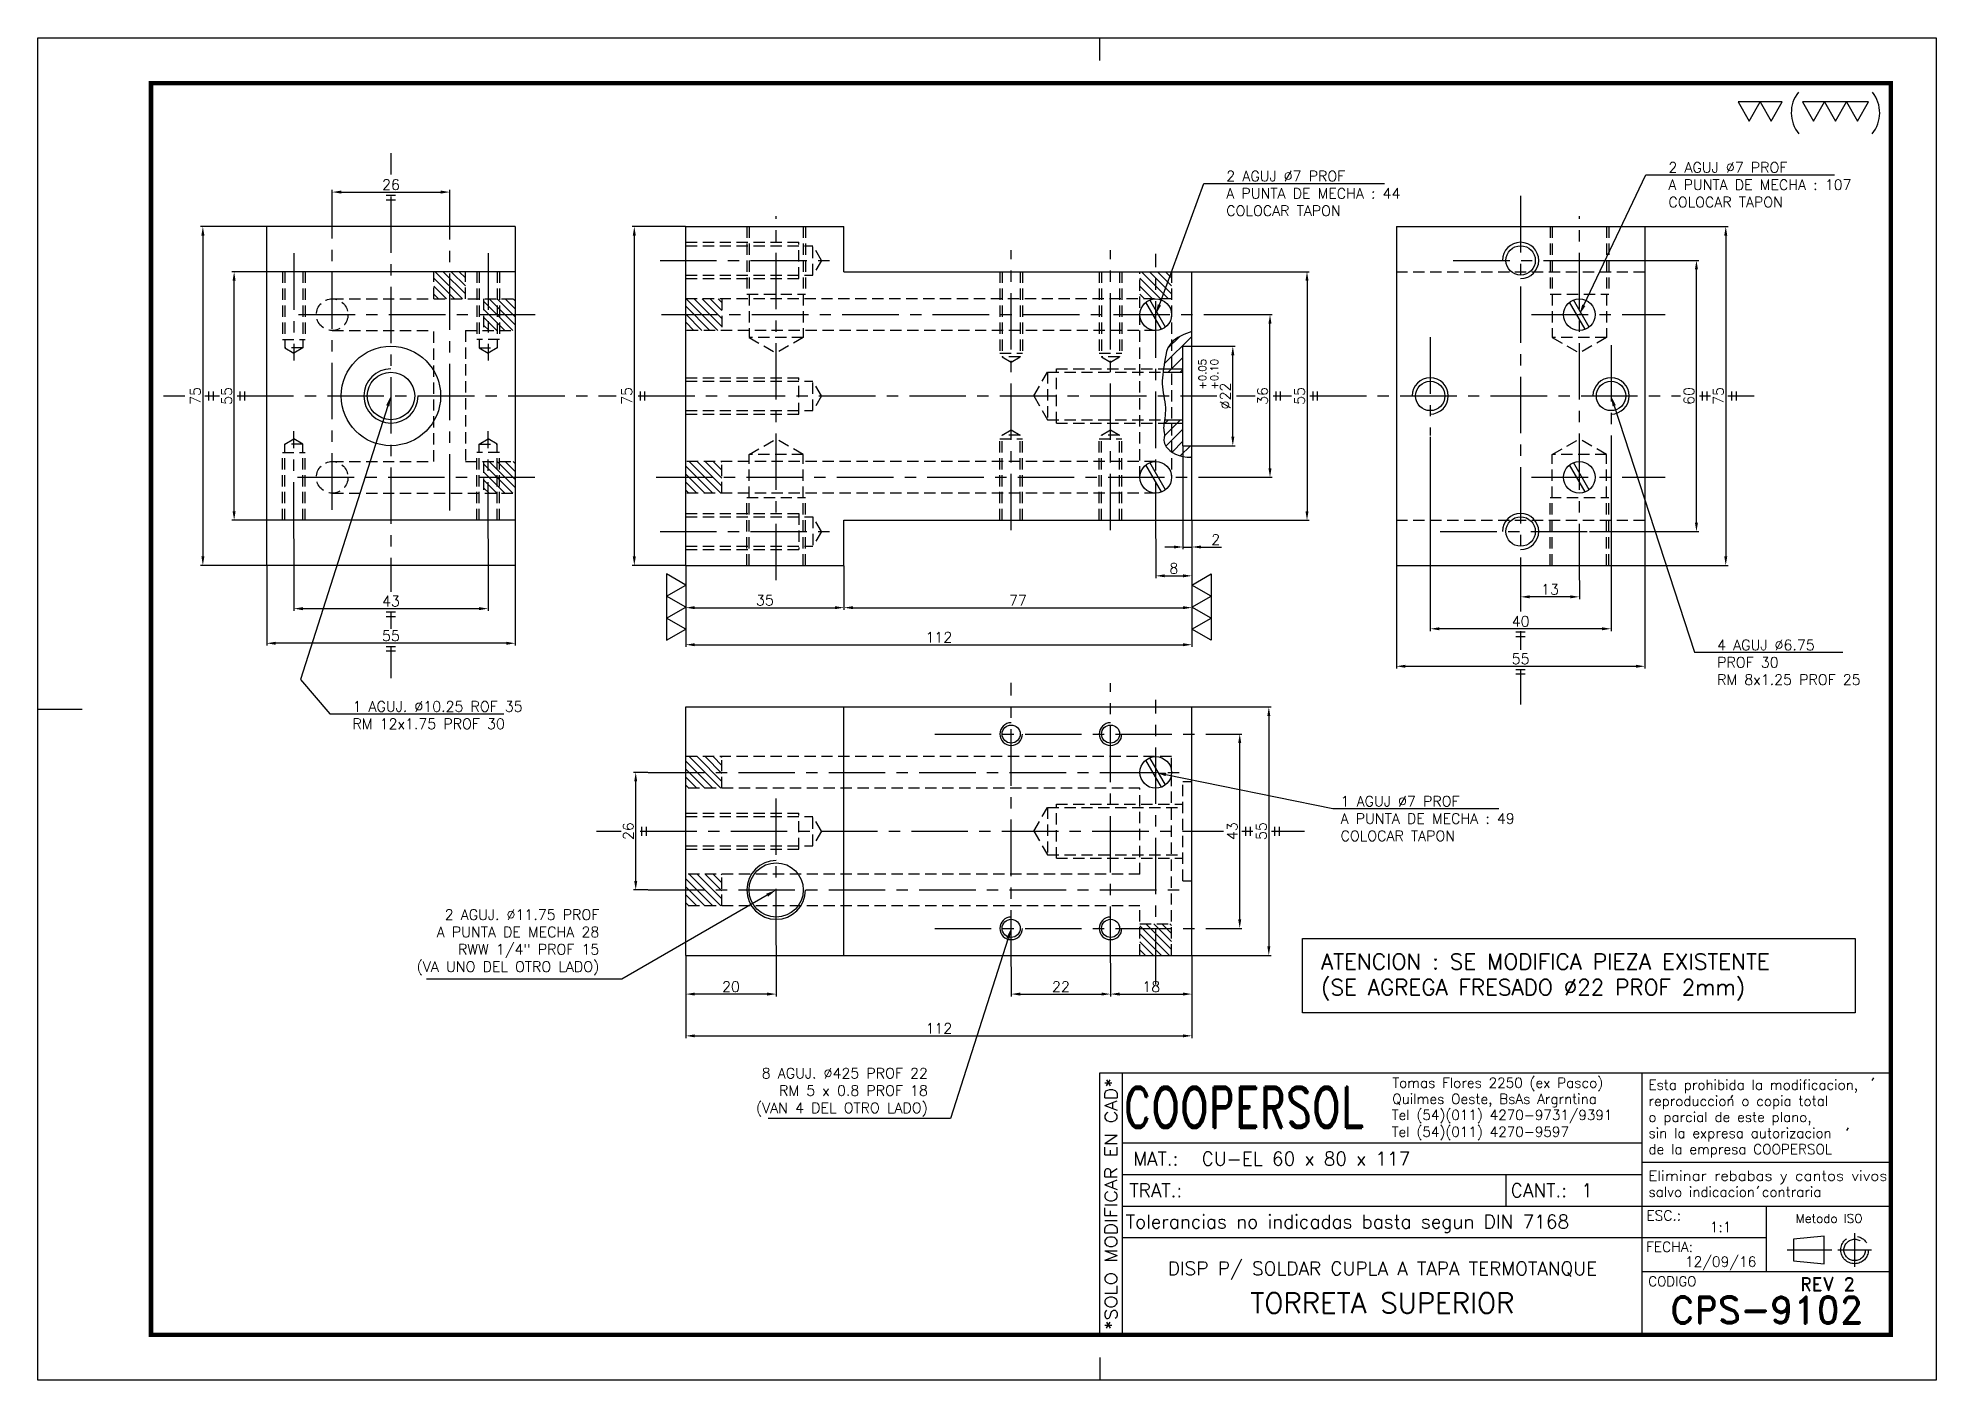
# Model space of a CAD drawing. Extents: x 0 to 3990, y 0 to 1744.
# Drawn here: x 1890 to 2310, y 0 to 297 of the extents above; entities that cross this region are included whole.
import ezdxf
from ezdxf import colors
from ezdxf.entities.mleader import LeaderData, LeaderLine
from ezdxf.enums import TextEntityAlignment as Align
from ezdxf.math import Vec2, Vec3

# ---------------------------------------------------------------- set-up
doc = ezdxf.new("R2010")
doc.units = 0
doc.header["$LTSCALE"] = 10
doc.header["$MEASUREMENT"] = 0
doc.linetypes.add('CENTER', pattern=[2, 1.25, -0.25, 0.25, -0.25])
doc.linetypes.add('HIDDEN', pattern=[0.375, 0.25, -0.125])
doc.layers.get('0').update_dxf_attribs({"linetype": 'CONTINUOUS'})
doc.layers.get('DEFPOINTS').update_dxf_attribs({"linetype": 'CONTINUOUS'})
for name, color, linetype in [('0-CO', 3, 'CONTINUOUS'), ('1', 1, 'CENTER'), ('CL', 1, 'CENTER'), ('CO', 3, 'CONTINUOUS'), ('FI', 1, 'CONTINUOUS'), ('OC', 1, 'HIDDEN'), ('RY', 5, 'CONTINUOUS')]:
    doc.layers.add(name, color=color, linetype=linetype)
doc.styles.add('ROMAND', font='ROMAND')
doc.styles.add('ROMANS', font='ROMANS.SHX')
doc.dimstyles.new('1', dxfattribs={"dimtxt": 2.3, "dimasz": 2, "dimexe": 0.5, "dimexo": 0.0625, "dimgap": 0.5, "dimtad": 1, "dimdec": 4, "dimdsep": 46, "dimtxsty": 'ROMANS', "dimcen": -2, "dimclrt": 7, "dimadec": 0, "dimazin": 0, "dimtfac": 0.869565, "dimtdec": 4, "dimtmove": 0, "dimatfit": 3, "dimfxl": 1, "dimtolj": 1, "dimarcsym": 0})
pattern_1 = [(135, (14692.9719, 19673.561), (-0.883883476, -0.883883476), [])]
pattern_2 = [(135, (14728.3011, 19673.561), (-0.883883476, -0.883883476), [])]

msp = doc.modelspace()

# ---------------------------------------------------------------- texts
at = {"style": 'ROMAND'}
msp.add_text('REV 2', height=2.975, dxfattribs=at).set_placement((2279.93184, 19.73351))
at = {"layer": 'CO', "style": 'ROMANS'}
for s, p in [('ATENCION : SE MODIFICA PIEZA EXISTENTE', (2173.90723, 90.85319)), ('(SE AGREGA FRESADO %%C22 PROF 2mm)', (2173.90723, 85.18652))]:
    msp.add_text(s, height=3.5, dxfattribs=at).set_placement(p)

# ---------------------------------------------------------------- blocks, each defined once
blk = doc.blocks.new('A3G')
for p, q in [((235, 292), (235, 297)), ((0, 148.5), (9.75, 148.5)), ((235, 5), (235, 0))]:
    blk.add_line(p, q)
blk.add_lwpolyline([(0, 297), (420, 297), (420, 0), (0, 0)], close=True)
at = {"const_width": 1}
blk.add_lwpolyline([(25, 287), (410, 287), (410, 10), (25, 10)], close=True, dxfattribs=at)
blk = doc.blocks.new('*D332')
at = {"layer": 'CO', "color": 0, "lineweight": -2}
for p, q in [((2149.93, 142.96), (2156.42, 142.96)), ((2155.92, 101.96), (2155.92, 140.96)), ((2149.17, 99.96), (2156.42, 99.96))]:
    blk.add_line(p, q, dxfattribs=at)
at = {"layer": 'CO', "color": 0}
for points in [[(2155.59, 140.96), (2156.26, 140.96), (2155.92, 142.96)], [(2155.59, 101.96), (2156.26, 101.96), (2155.92, 99.96)]]:
    blk.add_solid(points, dxfattribs=at)
at = {"layer": 'DEFPOINTS', "color": 0}
for p in [(2149.87, 142.96), (2155.92, 142.96), (2149.11, 99.96)]:
    blk.add_point(p, dxfattribs=at)
at = {"layer": 'CO', "color": 7, "insert": (2154.27, 121.46), "char_height": 2.3, "attachment_point": 5, "rotation": 90, "style": 'ROMANS'}
blk.add_mtext('\\A1;43', dxfattribs=at)
blk = doc.blocks.new('*D333')
at = {"layer": 'CO', "color": 0, "lineweight": -2}
for p, q in [((2145.41, 148.96), (2162.86, 148.96)), ((2162.36, 146.96), (2162.36, 95.96)), ((2145.41, 93.96), (2162.86, 93.96))]:
    blk.add_line(p, q, dxfattribs=at)
at = {"layer": 'CO', "color": 0}
for points in [[(2162.03, 146.96), (2162.69, 146.96), (2162.36, 148.96)], [(2162.03, 95.96), (2162.69, 95.96), (2162.36, 93.96)]]:
    blk.add_solid(points, dxfattribs=at)
at = {"layer": 'DEFPOINTS', "color": 0}
for p in [(2145.35, 148.96), (2145.35, 93.96), (2162.36, 93.96)]:
    blk.add_point(p, dxfattribs=at)
at = {"layer": 'CO', "color": 7, "insert": (2160.71, 121.46), "char_height": 2.3, "attachment_point": 5, "rotation": 90, "style": 'ROMANS'}
blk.add_mtext('\\A1;55', dxfattribs=at)
blk = doc.blocks.new('*D334')
at = {"layer": 'CO', "color": 0, "lineweight": -2}
for p, q in [((2024.93, 134.46), (2021.77, 134.46)), ((2022.27, 110.46), (2022.27, 132.46)), ((2024.93, 108.46), (2021.77, 108.46))]:
    blk.add_line(p, q, dxfattribs=at)
at = {"layer": 'CO', "color": 0}
for points in [[(2021.93, 132.46), (2022.6, 132.46), (2022.27, 134.46)], [(2021.93, 110.46), (2022.6, 110.46), (2022.27, 108.46)]]:
    blk.add_solid(points, dxfattribs=at)
at = {"layer": 'DEFPOINTS', "color": 0}
for p in [(2022.27, 134.46), (2024.99, 134.46), (2024.99, 108.46)]:
    blk.add_point(p, dxfattribs=at)
at = {"layer": 'CO', "color": 7, "insert": (2020.62, 121.46), "char_height": 2.3, "attachment_point": 5, "rotation": 90, "style": 'ROMANS'}
blk.add_mtext('\\A1;26', dxfattribs=at)
blk = doc.blocks.new('*D335')
at = {"layer": 'CO', "color": 0, "lineweight": -2}
for p, q in [((2033.35, 180.21), (2033.35, 170.42)), ((2068.35, 180.21), (2068.35, 170.42)), ((2035.35, 170.92), (2066.35, 170.92))]:
    blk.add_line(p, q, dxfattribs=at)
at = {"layer": 'CO', "color": 0}
for points in [[(2035.35, 171.26), (2035.35, 170.59), (2033.35, 170.92)], [(2066.35, 171.26), (2066.35, 170.59), (2068.35, 170.92)]]:
    blk.add_solid(points, dxfattribs=at)
at = {"layer": 'DEFPOINTS', "color": 0}
for p in [(2033.35, 180.27), (2068.35, 180.27), (2068.35, 170.92)]:
    blk.add_point(p, dxfattribs=at)
at = {"layer": 'CO', "color": 7, "insert": (2050.85, 172.57), "char_height": 2.3, "attachment_point": 5, "style": 'ROMANS'}
blk.add_mtext('\\A1;35', dxfattribs=at)
blk = doc.blocks.new('*D336')
at = {"layer": 'CO', "color": 0, "lineweight": -2}
for p, q in [((2145.35, 190.21), (2145.35, 170.42)), ((2068.35, 180.21), (2068.35, 170.42)), ((2070.35, 170.92), (2143.35, 170.92))]:
    blk.add_line(p, q, dxfattribs=at)
at = {"layer": 'CO', "color": 0}
for points in [[(2070.35, 171.26), (2070.35, 170.59), (2068.35, 170.92)], [(2143.35, 171.26), (2143.35, 170.59), (2145.35, 170.92)]]:
    blk.add_solid(points, dxfattribs=at)
at = {"layer": 'DEFPOINTS', "color": 0}
for p in [(2145.35, 190.27), (2068.35, 180.27), (2145.35, 170.92)]:
    blk.add_point(p, dxfattribs=at)
at = {"layer": 'CO', "color": 7, "insert": (2106.85, 172.57), "char_height": 2.3, "attachment_point": 5, "style": 'ROMANS'}
blk.add_mtext('\\A1;77', dxfattribs=at)
blk = doc.blocks.new('*D337')
at = {"layer": 'CO', "color": 0, "lineweight": -2}
for p, q in [((2145.35, 190.21), (2145.35, 162.23)), ((2033.35, 180.21), (2033.35, 162.23)), ((2035.35, 162.73), (2143.35, 162.73))]:
    blk.add_line(p, q, dxfattribs=at)
at = {"layer": 'CO', "color": 0}
for points in [[(2035.35, 163.06), (2035.35, 162.39), (2033.35, 162.73)], [(2143.35, 163.06), (2143.35, 162.39), (2145.35, 162.73)]]:
    blk.add_solid(points, dxfattribs=at)
at = {"layer": 'DEFPOINTS', "color": 0}
for p in [(2145.35, 190.27), (2033.35, 180.27), (2145.35, 162.73)]:
    blk.add_point(p, dxfattribs=at)
at = {"layer": 'CO', "color": 7, "insert": (2089.35, 164.38), "char_height": 2.3, "attachment_point": 5, "style": 'ROMANS'}
blk.add_mtext('\\A1;112', dxfattribs=at)
blk = doc.blocks.new('*D338')
at = {"layer": 'CO', "color": 0, "lineweight": -2}
for p, q in [((2229.37, 247.77), (2257.48, 247.77)), ((2256.98, 189.77), (2256.98, 245.77)), ((2233.31, 187.77), (2257.48, 187.77))]:
    blk.add_line(p, q, dxfattribs=at)
at = {"layer": 'CO', "color": 0}
for points in [[(2256.65, 245.77), (2257.32, 245.77), (2256.98, 247.77)], [(2256.65, 189.77), (2257.32, 189.77), (2256.98, 187.77)]]:
    blk.add_solid(points, dxfattribs=at)
at = {"layer": 'DEFPOINTS', "color": 0}
for p in [(2229.31, 247.77), (2256.98, 247.77), (2233.24, 187.77)]:
    blk.add_point(p, dxfattribs=at)
at = {"layer": 'CO', "color": 7, "insert": (2255.33, 217.77), "char_height": 2.3, "attachment_point": 5, "rotation": 90, "style": 'ROMANS'}
blk.add_mtext('\\A1;60', dxfattribs=at)
blk = doc.blocks.new('*D339')
at = {"layer": 'CO', "color": 0, "lineweight": -2}
for p, q in [((2245.64, 255.27), (2263.97, 255.27)), ((2263.47, 253.27), (2263.47, 182.27)), ((2245.64, 180.27), (2263.97, 180.27))]:
    blk.add_line(p, q, dxfattribs=at)
at = {"layer": 'CO', "color": 0}
for points in [[(2263.14, 253.27), (2263.8, 253.27), (2263.47, 255.27)], [(2263.14, 182.27), (2263.8, 182.27), (2263.47, 180.27)]]:
    blk.add_solid(points, dxfattribs=at)
at = {"layer": 'DEFPOINTS', "color": 0}
for p in [(2245.58, 255.27), (2245.58, 180.27), (2263.47, 180.27)]:
    blk.add_point(p, dxfattribs=at)
at = {"layer": 'CO', "color": 7, "insert": (2261.82, 217.77), "char_height": 2.3, "attachment_point": 5, "rotation": 90, "style": 'ROMANS'}
blk.add_mtext('\\A1;75', dxfattribs=at)
blk = doc.blocks.new('*D340')
at = {"layer": 'CO', "color": 0, "lineweight": -2}
for p, q in [((2198.08, 208.76), (2198.08, 165.75)), ((2238.08, 208.76), (2238.08, 165.75)), ((2236.08, 166.25), (2200.08, 166.25))]:
    blk.add_line(p, q, dxfattribs=at)
at = {"layer": 'CO', "color": 0}
for points in [[(2200.08, 166.58), (2200.08, 165.92), (2198.08, 166.25)], [(2236.08, 166.58), (2236.08, 165.92), (2238.08, 166.25)]]:
    blk.add_solid(points, dxfattribs=at)
at = {"layer": 'DEFPOINTS', "color": 0}
for p in [(2198.08, 208.82), (2238.08, 208.82), (2198.08, 166.25)]:
    blk.add_point(p, dxfattribs=at)
at = {"layer": 'CO', "color": 7, "insert": (2218.08, 167.9), "char_height": 2.3, "attachment_point": 5, "style": 'ROMANS'}
blk.add_mtext('\\A1;40', dxfattribs=at)
blk = doc.blocks.new('*D341')
at = {"layer": 'CO', "color": 0, "lineweight": -2}
for p, q in [((2190.58, 180.21), (2190.58, 157.45)), ((2245.58, 180.21), (2245.58, 157.45)), ((2192.58, 157.95), (2243.58, 157.95))]:
    blk.add_line(p, q, dxfattribs=at)
at = {"layer": 'CO', "color": 0}
for points in [[(2192.58, 158.29), (2192.58, 157.62), (2190.58, 157.95)], [(2243.58, 158.29), (2243.58, 157.62), (2245.58, 157.95)]]:
    blk.add_solid(points, dxfattribs=at)
at = {"layer": 'DEFPOINTS', "color": 0}
for p in [(2190.58, 180.27), (2245.58, 180.27), (2245.58, 157.95)]:
    blk.add_point(p, dxfattribs=at)
at = {"layer": 'CO', "color": 7, "insert": (2218.08, 159.6), "char_height": 2.3, "attachment_point": 5, "style": 'ROMANS'}
blk.add_mtext('\\A1;55', dxfattribs=at)
blk = doc.blocks.new('*D342')
at = {"layer": 'CO', "color": 0, "lineweight": -2}
for p, q in [((2231.08, 176.92), (2231.08, 172.82)), ((2218.08, 175.38), (2218.08, 172.82)), ((2229.08, 173.32), (2220.08, 173.32))]:
    blk.add_line(p, q, dxfattribs=at)
at = {"layer": 'CO', "color": 0}
for points in [[(2220.08, 173.66), (2220.08, 172.99), (2218.08, 173.32)], [(2229.08, 173.66), (2229.08, 172.99), (2231.08, 173.32)]]:
    blk.add_solid(points, dxfattribs=at)
at = {"layer": 'DEFPOINTS', "color": 0}
for p in [(2231.08, 176.98), (2218.08, 175.45), (2218.08, 173.32)]:
    blk.add_point(p, dxfattribs=at)
at = {"layer": 'CO', "color": 7, "insert": (2224.58, 174.97), "char_height": 2.3, "attachment_point": 5, "style": 'ROMANS'}
blk.add_mtext('\\A1;13', dxfattribs=at)
blk = doc.blocks.new('*D343')
at = {"layer": 'CO', "color": 0, "lineweight": -2}
for p, q in [((2033.35, 93.89), (2033.35, 84.91)), ((2053.35, 96.16), (2053.35, 84.91)), ((2051.35, 85.41), (2035.35, 85.41))]:
    blk.add_line(p, q, dxfattribs=at)
at = {"layer": 'CO', "color": 0}
for points in [[(2035.35, 85.75), (2035.35, 85.08), (2033.35, 85.41)], [(2051.35, 85.75), (2051.35, 85.08), (2053.35, 85.41)]]:
    blk.add_solid(points, dxfattribs=at)
at = {"layer": 'DEFPOINTS', "color": 0}
for p in [(2033.35, 93.96), (2053.35, 96.22), (2033.35, 85.41)]:
    blk.add_point(p, dxfattribs=at)
at = {"layer": 'CO', "color": 7, "insert": (2043.35, 87.06), "char_height": 2.3, "attachment_point": 5, "style": 'ROMANS'}
blk.add_mtext('\\A1;20', dxfattribs=at)
blk = doc.blocks.new('*D344')
at = {"layer": 'CO', "color": 0, "lineweight": -2}
for p, q in [((2105.35, 91.45), (2105.35, 84.91)), ((2127.35, 92.26), (2127.35, 84.91)), ((2107.35, 85.41), (2125.35, 85.41))]:
    blk.add_line(p, q, dxfattribs=at)
at = {"layer": 'CO', "color": 0}
for points in [[(2107.35, 85.75), (2107.35, 85.08), (2105.35, 85.41)], [(2125.35, 85.75), (2125.35, 85.08), (2127.35, 85.41)]]:
    blk.add_solid(points, dxfattribs=at)
at = {"layer": 'DEFPOINTS', "color": 0}
for p in [(2105.35, 91.51), (2127.35, 92.32), (2127.35, 85.41)]:
    blk.add_point(p, dxfattribs=at)
at = {"layer": 'CO', "color": 7, "insert": (2116.35, 87.06), "char_height": 2.3, "attachment_point": 5, "style": 'ROMANS'}
blk.add_mtext('\\A1;22', dxfattribs=at)
blk = doc.blocks.new('*D345')
at = {"layer": 'CO', "color": 0, "lineweight": -2}
for p, q in [((2145.35, 93.89), (2145.35, 84.91)), ((2127.35, 92.2), (2127.35, 84.91)), ((2129.35, 85.41), (2143.35, 85.41))]:
    blk.add_line(p, q, dxfattribs=at)
at = {"layer": 'CO', "color": 0}
for points in [[(2129.35, 85.75), (2129.35, 85.08), (2127.35, 85.41)], [(2143.35, 85.75), (2143.35, 85.08), (2145.35, 85.41)]]:
    blk.add_solid(points, dxfattribs=at)
at = {"layer": 'DEFPOINTS', "color": 0}
for p in [(2145.35, 93.96), (2127.35, 92.26), (2145.35, 85.41)]:
    blk.add_point(p, dxfattribs=at)
at = {"layer": 'CO', "color": 7, "insert": (2136.35, 87.06), "char_height": 2.3, "attachment_point": 5, "style": 'ROMANS'}
blk.add_mtext('\\A1;18', dxfattribs=at)
blk = doc.blocks.new('*D346')
at = {"layer": 'CO', "color": 0, "lineweight": -2}
for p, q in [((2145.35, 190.15), (2145.35, 177.47)), ((2137.35, 186.18), (2137.35, 177.47)), ((2139.35, 177.97), (2143.35, 177.97))]:
    blk.add_line(p, q, dxfattribs=at)
at = {"layer": 'CO', "color": 0}
for points in [[(2139.35, 178.31), (2139.35, 177.64), (2137.35, 177.97)], [(2143.35, 178.31), (2143.35, 177.64), (2145.35, 177.97)]]:
    blk.add_solid(points, dxfattribs=at)
at = {"layer": 'DEFPOINTS', "color": 0}
for p in [(2145.35, 190.21), (2137.35, 186.25), (2145.35, 177.97)]:
    blk.add_point(p, dxfattribs=at)
at = {"layer": 'CO', "color": 7, "insert": (2141.35, 179.62), "char_height": 2.3, "attachment_point": 5, "style": 'ROMANS'}
blk.add_mtext('\\A1;8', dxfattribs=at)
blk = doc.blocks.new('*D347')
at = {"layer": 'CO', "color": 0, "lineweight": -2}
for p, q in [((2149.73, 235.77), (2163.12, 235.77)), ((2162.62, 201.77), (2162.62, 233.77)), ((2149.73, 199.77), (2163.12, 199.77))]:
    blk.add_line(p, q, dxfattribs=at)
at = {"layer": 'CO', "color": 0}
for points in [[(2162.28, 233.77), (2162.95, 233.77), (2162.62, 235.77)], [(2162.28, 201.77), (2162.95, 201.77), (2162.62, 199.77)]]:
    blk.add_solid(points, dxfattribs=at)
at = {"layer": 'DEFPOINTS', "color": 0}
for p in [(2149.66, 235.77), (2162.62, 235.77), (2149.66, 199.77)]:
    blk.add_point(p, dxfattribs=at)
at = {"layer": 'CO', "color": 7, "insert": (2160.97, 217.77), "char_height": 2.3, "attachment_point": 5, "rotation": 90, "style": 'ROMANS'}
blk.add_mtext('\\A1;36', dxfattribs=at)
blk = doc.blocks.new('*D348')
at = {"layer": 'CO', "color": 0, "lineweight": -2}
for p, q in [((2145.41, 245.27), (2171.31, 245.27)), ((2170.81, 243.27), (2170.81, 192.27)), ((2145.41, 190.27), (2171.31, 190.27))]:
    blk.add_line(p, q, dxfattribs=at)
at = {"layer": 'CO', "color": 0}
for points in [[(2170.47, 243.27), (2171.14, 243.27), (2170.81, 245.27)], [(2170.47, 192.27), (2171.14, 192.27), (2170.81, 190.27)]]:
    blk.add_solid(points, dxfattribs=at)
at = {"layer": 'DEFPOINTS', "color": 0}
for p in [(2145.35, 245.27), (2145.35, 190.27), (2170.81, 190.27)]:
    blk.add_point(p, dxfattribs=at)
at = {"layer": 'CO', "color": 7, "insert": (2169.16, 217.77), "char_height": 2.3, "attachment_point": 5, "rotation": 90, "style": 'ROMANS'}
blk.add_mtext('\\A1;55', dxfattribs=at)
blk = doc.blocks.new('*D349')
at = {"layer": 'CO', "color": 0, "lineweight": -2}
for p, q in [((2033.29, 255.27), (2021.46, 255.27)), ((2021.96, 253.27), (2021.96, 182.27)), ((2033.29, 180.27), (2021.46, 180.27))]:
    blk.add_line(p, q, dxfattribs=at)
at = {"layer": 'CO', "color": 0}
for points in [[(2021.62, 253.27), (2022.29, 253.27), (2021.96, 255.27)], [(2021.62, 182.27), (2022.29, 182.27), (2021.96, 180.27)]]:
    blk.add_solid(points, dxfattribs=at)
at = {"layer": 'DEFPOINTS', "color": 0}
for p in [(2033.35, 255.27), (2021.96, 180.27), (2033.35, 180.27)]:
    blk.add_point(p, dxfattribs=at)
at = {"layer": 'CO', "color": 7, "insert": (2020.31, 217.77), "char_height": 2.3, "attachment_point": 5, "rotation": 90, "style": 'ROMANS'}
blk.add_mtext('\\A1;75', dxfattribs=at)
blk = doc.blocks.new('*D350')
at = {"layer": 'CO', "color": 0, "lineweight": -2}
for p, q in [((1940.61, 180.21), (1940.61, 162.55)), ((1995.61, 180.21), (1995.61, 162.55)), ((1993.61, 163.05), (1942.61, 163.05))]:
    blk.add_line(p, q, dxfattribs=at)
at = {"layer": 'CO', "color": 0}
for points in [[(1942.61, 163.38), (1942.61, 162.71), (1940.61, 163.05)], [(1993.61, 163.38), (1993.61, 162.71), (1995.61, 163.05)]]:
    blk.add_solid(points, dxfattribs=at)
at = {"layer": 'DEFPOINTS', "color": 0}
for p in [(1940.61, 180.27), (1995.61, 180.27), (1940.61, 163.05)]:
    blk.add_point(p, dxfattribs=at)
at = {"layer": 'CO', "color": 7, "insert": (1968.11, 164.7), "char_height": 2.3, "attachment_point": 5, "style": 'ROMANS'}
blk.add_mtext('\\A1;55', dxfattribs=at)
blk = doc.blocks.new('*D351')
at = {"layer": 'CO', "color": 0, "lineweight": -2}
for p, q in [((1940.54, 245.27), (1932.91, 245.27)), ((1933.41, 192.27), (1933.41, 243.27)), ((1940.54, 190.27), (1932.91, 190.27))]:
    blk.add_line(p, q, dxfattribs=at)
at = {"layer": 'CO', "color": 0}
for points in [[(1933.07, 243.27), (1933.74, 243.27), (1933.41, 245.27)], [(1933.07, 192.27), (1933.74, 192.27), (1933.41, 190.27)]]:
    blk.add_solid(points, dxfattribs=at)
at = {"layer": 'DEFPOINTS', "color": 0}
for p in [(1933.41, 245.27), (1940.61, 245.27), (1940.61, 190.27)]:
    blk.add_point(p, dxfattribs=at)
at = {"layer": 'CO', "color": 7, "insert": (1931.76, 217.77), "char_height": 2.3, "attachment_point": 5, "rotation": 90, "style": 'ROMANS'}
blk.add_mtext('\\A1;55', dxfattribs=at)
blk = doc.blocks.new('*D352')
at = {"layer": 'CO', "color": 0, "lineweight": -2}
for p, q in [((1940.54, 255.27), (1925.99, 255.27)), ((1926.49, 253.27), (1926.49, 182.27)), ((1940.54, 180.27), (1925.99, 180.27))]:
    blk.add_line(p, q, dxfattribs=at)
at = {"layer": 'CO', "color": 0}
for points in [[(1926.16, 253.27), (1926.83, 253.27), (1926.49, 255.27)], [(1926.16, 182.27), (1926.83, 182.27), (1926.49, 180.27)]]:
    blk.add_solid(points, dxfattribs=at)
at = {"layer": 'DEFPOINTS', "color": 0}
for p in [(1940.61, 255.27), (1926.49, 180.27), (1940.61, 180.27)]:
    blk.add_point(p, dxfattribs=at)
at = {"layer": 'CO', "color": 7, "insert": (1924.84, 217.77), "char_height": 2.3, "attachment_point": 5, "rotation": 90, "style": 'ROMANS'}
blk.add_mtext('\\A1;75', dxfattribs=at)
blk = doc.blocks.new('*D353')
at = {"layer": 'CO', "color": 0, "lineweight": -2}
for p, q in [((2033.35, 93.89), (2033.35, 75.67)), ((2145.35, 93.89), (2145.35, 75.67)), ((2035.35, 76.17), (2143.35, 76.17))]:
    blk.add_line(p, q, dxfattribs=at)
at = {"layer": 'CO', "color": 0}
for points in [[(2035.35, 76.5), (2035.35, 75.84), (2033.35, 76.17)], [(2143.35, 76.5), (2143.35, 75.84), (2145.35, 76.17)]]:
    blk.add_solid(points, dxfattribs=at)
at = {"layer": 'DEFPOINTS', "color": 0}
for p in [(2033.35, 93.96), (2145.35, 93.96), (2145.35, 76.17)]:
    blk.add_point(p, dxfattribs=at)
at = {"layer": 'CO', "color": 7, "insert": (2089.35, 77.82), "char_height": 2.3, "attachment_point": 5, "style": 'ROMANS'}
blk.add_mtext('\\A1;112', dxfattribs=at)
blk = doc.blocks.new('*D354')
at = {"layer": 'CO', "color": 0, "lineweight": -2}
for p, q in [((1955.11, 257.61), (1955.11, 263.39)), ((1957.11, 262.89), (1979.11, 262.89)), ((1981.11, 257.61), (1981.11, 263.39))]:
    blk.add_line(p, q, dxfattribs=at)
at = {"layer": 'CO', "color": 0}
for points in [[(1957.11, 263.23), (1957.11, 262.56), (1955.11, 262.89)], [(1979.11, 263.23), (1979.11, 262.56), (1981.11, 262.89)]]:
    blk.add_solid(points, dxfattribs=at)
at = {"layer": 'DEFPOINTS', "color": 0}
for p in [(1981.11, 262.89), (1955.11, 257.55), (1981.11, 257.55)]:
    blk.add_point(p, dxfattribs=at)
at = {"layer": 'CO', "color": 7, "insert": (1968.11, 264.54), "char_height": 2.3, "attachment_point": 5, "style": 'ROMANS'}
blk.add_mtext('\\A1;26', dxfattribs=at)
blk = doc.blocks.new('*D355')
at = {"layer": 'CO', "color": 0, "lineweight": -2}
for p, q in [((1946.61, 186.14), (1946.61, 170.21)), ((1989.61, 186.14), (1989.61, 170.21)), ((1948.61, 170.71), (1987.61, 170.71))]:
    blk.add_line(p, q, dxfattribs=at)
at = {"layer": 'CO', "color": 0}
for points in [[(1948.61, 171.04), (1948.61, 170.37), (1946.61, 170.71)], [(1987.61, 171.04), (1987.61, 170.37), (1989.61, 170.71)]]:
    blk.add_solid(points, dxfattribs=at)
at = {"layer": 'DEFPOINTS', "color": 0}
for p in [(1946.61, 186.2), (1989.61, 186.2), (1989.61, 170.71)]:
    blk.add_point(p, dxfattribs=at)
at = {"layer": 'CO', "color": 7, "insert": (1968.11, 172.36), "char_height": 2.3, "attachment_point": 5, "style": 'ROMANS'}
blk.add_mtext('\\A1;43', dxfattribs=at)
blk = doc.blocks.new('COOPERSOLROT-02')
for p, q in [((0, 58), (175, 58)), ((0, 0), (0, 58)), ((5, 0), (5, 58)), ((120, 0), (120, 58)), ((175, 0), (175, 58)), ((5, 42.5), (120, 42.5)), ((120, 38.19), (175, 38.19)), ((5, 35.5), (120, 35.5)), ((89.89, 28.5), (89.89, 35.5)), ((5, 28.5), (175, 28.5)), ((147.5, 14), (147.5, 28.5)), ((147.5, 21.5), (5, 21.5)), ((120, 14), (175, 14)), ((0, 0), (175, 0))]:
    blk.add_line(p, q)
at = {"color": 1, "linetype": 'CENTER'}
blk.add_line((166.98, 22.51), (166.98, 15.06), dxfattribs=at)
for points in [[(152.09, 18.79), (161.93, 18.79)], [(163.26, 18.79), (170.71, 18.79)]]:
    blk.add_lwpolyline(points, dxfattribs=at)
at = {"layer": '1'}
for points in [[(170.85, 56.26), (171.21, 56.85)], [(139.66, 52.43), (140.02, 53.02)], [(165.28, 45.22), (165.64, 45.81)], [(145.46, 32.42), (145.82, 33.01)]]:
    blk.add_lwpolyline(points, dxfattribs=at)
blk.add_lwpolyline([(160.25, 18.79), (160.25, 21.83), (153.47, 21.16), (153.47, 16.41), (160.25, 15.74)], close=True, dxfattribs=at)
for radius in [3.05, 2.37]:
    blk.add_circle((166.98, 18.79), radius, dxfattribs=at)
at = {"style": 'ROMANS', "width": 0.996387}
blk.add_text('*SOLO MODIFICAR EN CAD*', height=2.7, rotation=90, dxfattribs=at).set_placement((3.77, 1.09), (3.77, 56.81), align=Align.FIT)
at = {"style": 'ROMAND', "width": 0.75}
blk.add_text('COOPERSOL', height=9, dxfattribs=at).set_placement((5.26, 45.85))
at = {"style": 'ROMANS'}
for s, p in [('MAT.:', (7.32, 37.47)), ('TRAT.:', (6.5, 30.47)), ('CANT.:', (90.89, 30.47)), ('Tolerancias no indicadas basta segun DIN 7168', (5.7, 23.56))]:
    blk.add_text(s, height=3, dxfattribs=at).set_placement(p)
for tag, height, style, p in [('CONJUNTO', 2.3, 'ROMANS', (62.5, 17.5)), ('SUBCONJUNTO', 3, 'ROMANS', (62.5, 11.5)), ('COD-PLA', 6, 'ROMAND', (147.5, 5.5)), ('DENOMINACION', 4.5, 'ROMANS', (62.5, 4.75))]:
    blk.add_attdef(tag, text='', height=height, dxfattribs=dict(style=style)).set_placement(p, align=Align.MIDDLE)
at = {"layer": '1', "style": 'ROMANS'}
for s, height, p in [('Tomas Flores 2250 (ex Pasco)', 2.2, (64.69, 54.68)), ('Esta prohibida la modificacion,', 2.2, (121.36, 54.23)), ('Quilmes Oeste, BsAs Argrntina', 2.2, (64.69, 51.12)), ('reproduccion o copia total', 2.2, (121.36, 50.67)), ('Tel (54)(011) 4270-9731/9391', 2.2, (64.55, 47.56)), ('Tel (54)(011) 4270-9597', 2.2, (64.55, 43.83)), ('o parcial de este plano,', 2.2, (121.36, 47.11)), ('sin la expresa autorizacion ', 2.2, (121.36, 43.55)), ('de la empresa COOPERSOL', 2.2, (121.36, 39.99)), ('salvo indicacion contraria', 2.2, (121.36, 30.54)), ('ESC.:', 2.25, (120.89, 25.29)), ('FECHA:', 2.25, (120.81, 18.36)), ('CODIGO', 2.16, (121.33, 10.78))]:
    blk.add_text(s, height=height, dxfattribs=at).set_placement(p)
at = {"layer": '1', "style": 'ROMANS', "width": 0.96139}
blk.add_text('Eliminar rebabas y cantos vivos', height=2.2, dxfattribs=at).set_placement((121.34, 34.1), (174.21, 34.1), align=Align.FIT)
at = {"layer": '1', "style": 'ROMANS'}
blk.add_text('Metodo ISO', height=1.948, dxfattribs=at).set_placement((161.34, 25.77), align=Align.MIDDLE)
for tag, p in [('MAT', (22.51, 37.47)), ('TRAT', (22.51, 30.47)), ('CANT', (106.49, 30.47))]:
    blk.add_attdef(tag, p, '', height=3, dxfattribs=at)
for tag, p in [('ESC', (137.33, 22.73)), ('FECHA', (137.33, 15.06))]:
    blk.add_attdef(tag, text='', height=2.25, dxfattribs=at).set_placement(p, align=Align.CENTER)
blk = doc.blocks.new('*D399')
at = {"layer": 'CO', "color": 0, "lineweight": -2}
for p, q in [((2145.41, 228.77), (2154.89, 228.77)), ((2154.39, 208.77), (2154.39, 226.77)), ((2145.41, 206.77), (2154.89, 206.77))]:
    blk.add_line(p, q, dxfattribs=at)
at = {"layer": 'CO', "color": 0}
for points in [[(2154.06, 226.77), (2154.73, 226.77), (2154.39, 228.77)], [(2154.06, 208.77), (2154.73, 208.77), (2154.39, 206.77)]]:
    blk.add_solid(points, dxfattribs=at)
at = {"layer": 'DEFPOINTS', "color": 0}
for p in [(2145.35, 228.77), (2154.39, 228.77), (2145.35, 206.77)]:
    blk.add_point(p, dxfattribs=at)
at = {"layer": 'CO', "color": 7, "insert": (2152.74, 217.77), "char_height": 2.3, "attachment_point": 5, "rotation": 90, "style": 'ROMANS'}
blk.add_mtext('\\A1;%%C22', dxfattribs=at)
blk = doc.blocks.new('*D400')
at = {"layer": 'CO', "color": 0, "lineweight": -2}
for p, q in [((2143.35, 206.71), (2143.35, 183.85)), ((2145.35, 190.21), (2145.35, 183.85)), ((2141.35, 184.35), (2139.35, 184.35)), ((2143.35, 184.35), (2145.35, 184.35)), ((2147.35, 184.35), (2151.88, 184.35))]:
    blk.add_line(p, q, dxfattribs=at)
at = {"layer": 'CO', "color": 0}
for points in [[(2141.35, 184.68), (2141.35, 184.02), (2143.35, 184.35)], [(2147.35, 184.68), (2147.35, 184.02), (2145.35, 184.35)]]:
    blk.add_solid(points, dxfattribs=at)
at = {"layer": 'DEFPOINTS', "color": 0}
for p in [(2143.35, 206.77), (2145.35, 190.27), (2145.35, 184.35)]:
    blk.add_point(p, dxfattribs=at)
at = {"layer": 'CO', "color": 7, "insert": (2150.61, 186), "char_height": 2.3, "attachment_point": 5, "style": 'ROMANS'}
blk.add_mtext('\\A1;2', dxfattribs=at)
blk = doc.blocks.new('TOL')
at = {"layer": '0-CO', "style": 'ROMANS'}
for tag, p in [('TOLSUP', (2.34, 3.94)), ('TOLINF', (2.34, 1.29))]:
    blk.add_attdef(tag, p, '', height=1.64, dxfattribs=at)

# ---------------------------------------------------------------- dimensions: what is measured, and where the dimension line sits
at = {"layer": 'CO'}
for base, p1, p2, picture, middle in [((1981.10617, 262.89251), (1955.10617, 257.54565), (1981.10617, 257.54565), '*D354', (1968.10617, 264.54251)), ((2145.34794, 184.35096), (2143.34794, 206.77395), (2145.34794, 190.27395), '*D400', (2150.6146, 186.00096)), ((2198.08188, 166.25158), (2238.08188, 208.82229), (2198.08188, 208.82229), '*D340', (2218.08188, 167.90158)), ((2145.34794, 162.72633), (2033.34794, 180.27395), (2145.34794, 190.27395), '*D337', (2089.34794, 164.37633)), ((2145.34794, 177.97332), (2137.34794, 186.24695), (2145.34794, 190.21145), '*D346', (2141.34794, 179.62332)), ((1989.60617, 170.70603), (1946.60617, 186.20078), (1989.60617, 186.20078), '*D355', (1968.10617, 172.35603)), ((1940.60617, 163.04533), (1995.60617, 180.27395), (1940.60617, 180.27395), '*D350', (1968.10617, 164.69533)), ((2068.34794, 170.92496), (2033.34794, 180.27395), (2068.34794, 180.27395), '*D335', (2050.84794, 172.57496)), ((2245.58188, 157.95495), (2190.58188, 180.27395), (2245.58188, 180.27395), '*D341', (2218.08188, 159.60495)), ((2218.08188, 173.32188), (2231.08188, 176.98246), (2218.08188, 175.44567), '*D342', (2224.58188, 174.97188)), ((2033.34794, 85.41428), (2053.34794, 96.22498), (2033.34794, 93.95719), '*D343', (2043.34794, 87.06428)), ((2145.34794, 76.16951), (2033.34794, 93.95719), (2145.34794, 93.95719), '*D353', (2089.34794, 77.81951)), ((2145.34794, 85.41428), (2127.34794, 92.25804), (2145.34794, 93.95719), '*D345', (2136.34794, 87.06428)), ((2127.34794, 85.41428), (2105.34794, 91.51486), (2127.34794, 92.32054), '*D344', (2116.34794, 87.06428))]:
    dim = msp.add_linear_dim(base=base, p1=p1, p2=p2, dimstyle='1', dxfattribs=at)
    dim.commit()
    dim.dimension.update_dxf_attribs({"geometry": picture, "text_midpoint": middle})
for base, p1, p2, picture, middle in [((1926.49303, 180.27395), (1940.60617, 255.27395), (1940.60617, 180.27395), '*D352', (1924.84303, 217.77395)), ((2021.95675, 180.27395), (2033.34794, 255.27395), (2033.34794, 180.27395), '*D349', (2020.30675, 217.77395)), ((2263.46873, 180.27395), (2245.58188, 255.27395), (2245.58188, 180.27395), '*D339', (2261.81873, 217.77395)), ((1933.40778, 245.27395), (1940.60617, 190.27395), (1940.60617, 245.27395), '*D351', (1931.75778, 217.77395)), ((2170.80547, 190.27395), (2145.34794, 245.27395), (2145.34794, 190.27395), '*D348', (2169.15547, 217.77395)), ((2256.98371, 247.77395), (2233.24352, 187.77395), (2229.30522, 247.77395), '*D338', (2255.33371, 217.77395)), ((2162.6169, 235.77395), (2149.66353, 199.77395), (2149.66353, 235.77395), '*D347', (2160.9669, 217.77395)), ((2162.3597, 93.95719), (2145.34794, 148.95719), (2145.34794, 93.95719), '*D333', (2160.7097, 121.45719)), ((2155.9238, 142.95719), (2149.10934, 99.95719), (2149.86649, 142.95719), '*D332', (2154.2738, 121.45719)), ((2022.26583, 134.45719), (2024.99295, 108.45719), (2024.99295, 134.45719), '*D334', (2020.61583, 121.45719))]:
    dim = msp.add_linear_dim(base=base, p1=p1, p2=p2, angle=90, dimstyle='1', dxfattribs=at)
    dim.commit()
    dim.dimension.update_dxf_attribs({"geometry": picture, "text_midpoint": middle})
dim = msp.add_linear_dim(base=(2154.39289, 228.77395), p1=(2145.34794, 206.77395), p2=(2145.34794, 228.77395), angle=90, text='%%C<>', dimstyle='1', dxfattribs=at)
dim.commit()
dim.dimension.update_dxf_attribs({"geometry": '*D399', "text_midpoint": (2152.74289, 217.77395)})
dim = msp.add_linear_dim(base=(2145.34794, 170.92496), p1=(2068.34794, 180.27395), p2=(2145.34794, 190.27395), dimstyle='1', override={"dimtmove": 1}, dxfattribs=at)
dim.commit()
dim.dimension.update_dxf_attribs({"geometry": '*D336', "text_midpoint": (2106.84794, 172.57496)})

# ---------------------------------------------------------------- hatches: boundary and pattern name
at = {"layer": 'CO'}
h = msp.add_hatch(dxfattribs=at)
h.set_pattern_fill('ANSI31', color=256, scale=10, angle=90, style=0)
h.set_pattern_definition(pattern_2)
h.paths.add_polyline_path([(1984.60617, 239.27395), (1984.60617, 245.27395), (1981.10617, 245.27395), (1981.10617, 239.27395)])
h.paths.add_polyline_path([(1977.60617, 239.27395), (1981.10617, 239.27395), (1981.10617, 245.27395), (1977.60617, 245.27395)])
h = msp.add_hatch(dxfattribs=at)
h.set_pattern_fill('ANSI31', color=256, scale=10, angle=90, style=0)
h.set_pattern_definition([(135, (14884.5428, 19673.561), (-0.883883476, -0.883883476), [])])
h.paths.add_polyline_path([(2137.34794, 245.27395), (2137.34794, 239.27395), (2140.84794, 239.27395), (2140.84794, 245.27395)])
h.paths.add_polyline_path([(2133.84794, 245.27395), (2133.84794, 239.27395), (2137.34794, 239.27395), (2137.34794, 245.27395)])
h = msp.add_hatch(dxfattribs=at)
h.set_pattern_fill('ANSI31', color=256, scale=10, angle=90, style=0)
h.set_pattern_definition([(135, (14728.3011, 19709.561), (-0.883883476, -0.883883476), [])])
h.paths.add_polyline_path([(1992.10617, 235.77395), (1992.10617, 232.27395), (1995.60617, 232.27395), (1995.60617, 235.77395)])
h.paths.add_polyline_path([(1992.10617, 239.27395), (1992.10617, 235.77395), (1995.60617, 235.77395), (1995.60617, 239.27395)])
h.paths.add_polyline_path([(1991.60617, 239.27395), (1991.60617, 235.77395), (1992.10617, 235.77395), (1992.10617, 239.27395)])
h.paths.add_polyline_path([(1991.60617, 235.77395), (1991.60617, 232.27395), (1992.10617, 232.27395), (1992.10617, 235.77395)])
h.paths.add_polyline_path([(1989.60617, 235.77395), (1989.60617, 232.27395), (1991.60617, 232.27395), (1991.60617, 235.77395)])
h.paths.add_polyline_path([(1989.60617, 239.27395), (1989.60617, 235.77395), (1991.60617, 235.77395), (1991.60617, 239.27395)])
h.paths.add_polyline_path([(1988.60617, 239.27395), (1988.60617, 235.77395), (1989.60617, 235.77395), (1989.60617, 239.27395)])
h.paths.add_polyline_path([(1988.60617, 235.77395), (1988.60617, 232.27395), (1989.60617, 232.27395), (1989.60617, 235.77395)])
h = msp.add_hatch(dxfattribs=at)
h.set_pattern_fill('ANSI31', color=256, scale=10, angle=90, style=0)
h.set_pattern_definition(pattern_1)
h.paths.add_polyline_path([(2033.34794, 235.77395), (2033.34794, 232.27395), (2041.34794, 232.27395), (2041.34794, 235.77395)])
h.paths.add_polyline_path([(2033.34794, 239.27395), (2033.34794, 235.77395), (2041.34794, 235.77395), (2041.34794, 239.27395)])
h = msp.add_hatch(dxfattribs=at)
h.set_pattern_fill('ANSI31', color=256, scale=10, angle=90, style=0)
h.set_pattern_definition(pattern_2)
h.paths.add_polyline_path([(1992.10617, 199.77395), (1992.10617, 196.27395), (1995.60617, 196.27395), (1995.60617, 199.77395)])
h.paths.add_polyline_path([(1992.10617, 203.27395), (1992.10617, 199.77395), (1995.60617, 199.77395), (1995.60617, 203.27395)])
h.paths.add_polyline_path([(1991.60617, 203.27395), (1991.60617, 199.77395), (1992.10617, 199.77395), (1992.10617, 203.27395)])
h.paths.add_polyline_path([(1991.60617, 199.77395), (1991.60617, 196.27395), (1992.10617, 196.27395), (1992.10617, 199.77395)])
h.paths.add_polyline_path([(1989.60617, 199.77395), (1989.60617, 196.27395), (1991.60617, 196.27395), (1991.60617, 199.77395)])
h.paths.add_polyline_path([(1989.60617, 203.27395), (1989.60617, 199.77395), (1991.60617, 199.77395), (1991.60617, 203.27395)])
h.paths.add_polyline_path([(1988.60617, 203.27395), (1988.60617, 199.77395), (1989.60617, 199.77395), (1989.60617, 203.27395)])
h.paths.add_polyline_path([(1988.60617, 199.77395), (1988.60617, 196.27395), (1989.60617, 196.27395), (1989.60617, 199.77395)])
h = msp.add_hatch(dxfattribs=at)
h.set_pattern_fill('ANSI31', color=256, scale=10, angle=90, style=0)
h.set_pattern_definition(pattern_1)
h.paths.add_polyline_path([(2033.34794, 199.77395), (2033.34794, 196.27395), (2041.34794, 196.27395), (2041.34794, 199.77395)])
h.paths.add_polyline_path([(2033.34794, 203.27395), (2033.34794, 199.77395), (2041.34794, 199.77395), (2041.34794, 203.27395)])
h = msp.add_hatch(dxfattribs=at)
h.set_pattern_fill('ANSI31', color=256, scale=10, angle=90, style=0)
h.set_pattern_definition([(135, (14692.9719, 19608.2442), (-0.883883476, -0.883883476), [])])
h.paths.add_polyline_path([(2033.34794, 134.45719), (2033.34794, 130.95719), (2041.34794, 130.95719), (2041.34794, 134.45719)])
h.paths.add_polyline_path([(2033.34794, 137.95719), (2033.34794, 134.45719), (2041.34794, 134.45719), (2041.34794, 137.95719)])
h = msp.add_hatch(dxfattribs=at)
h.set_pattern_fill('ANSI31', color=256, scale=10, angle=90, style=0)
h.set_pattern_definition([(135, (14692.9719, 19582.2442), (-0.883883476, -0.883883476), [])])
h.paths.add_polyline_path([(2033.34794, 108.45719), (2033.34794, 104.95719), (2041.34794, 104.95719), (2041.34794, 108.45719)])
h.paths.add_polyline_path([(2033.34794, 111.95719), (2033.34794, 108.45719), (2041.34794, 108.45719), (2041.34794, 111.95719)])
h = msp.add_hatch(dxfattribs=at)
h.set_pattern_fill('ANSI31', color=256, scale=10, angle=90, style=0)
h.set_pattern_definition([(135, (14692.9719, 19744.7871), (-0.883883476, -0.883883476), [])])
h.paths.add_polyline_path([(2133.84794, 93.95719), (2137.34794, 93.95719), (2137.34794, 100.95719), (2133.84794, 100.95719)])
h.paths.add_polyline_path([(2137.34794, 93.95719), (2140.84794, 93.95719), (2140.84794, 100.95719), (2137.34794, 100.95719)])
at = {"layer": 'RY'}
h = msp.add_hatch(dxfattribs=at)
h.set_pattern_fill('ANSI31', color=256, scale=15, style=0)
h.set_pattern_definition([(45, (11842.4149, -10022.9825), (-1.32582521, 1.32582521), [])])
h.paths.add_polyline_path([(2143.34794, 228.77395), (2145.34794, 228.77395), (2145.34794, 232.01217), (2143.56692, 231.38177), (2142.20557, 230.69262), (2141.20281, 229.95732), (2140.84794, 229.57042), (2140.84794, 223.77395), (2143.34794, 223.77395)])
h.paths.add_polyline_path([(2140.84794, 229.57042), (2140.49759, 229.18847), (2140.02885, 228.39865), (2139.73552, 227.60045), (2139.55655, 226.80648), (2139.43086, 226.02932), (2139.30867, 225.27874), (2139.1852, 224.55324), (2139.06692, 223.84847), (2139.05538, 223.77395), (2140.84794, 223.77395)])
h.paths.add_polyline_path([(2140.84794, 223.77395), (2139.05538, 223.77395), (2138.96034, 223.1601), (2138.94254, 223.02395), (2140.84794, 223.02395)])
h.paths.add_polyline_path([(2143.34794, 223.77395), (2140.84794, 223.77395), (2140.84794, 223.02395), (2143.34794, 223.02395)])
h.paths.add_polyline_path([(2143.34794, 211.77395), (2140.84794, 211.77395), (2140.84794, 205.45043), (2141.05653, 205.29826), (2141.72298, 204.91953), (2142.48784, 204.59777), (2143.34861, 204.35611), (2144.3028, 204.21768), (2145.34794, 204.20561), (2145.34794, 206.77395), (2143.34794, 206.77395)])
h.paths.add_polyline_path([(2140.84794, 211.77395), (2139.17928, 211.77395), (2139.1376, 211.45446), (2139.10111, 211.05396), (2139.09211, 210.69595), (2139.10601, 210.37572), (2139.13545, 210.08693), (2139.17307, 209.82326), (2139.2115, 209.57838), (2139.24339, 209.34596), (2139.26138, 209.11966), (2139.25811, 208.89316), (2139.2303, 208.66057), (2139.19099, 208.41783), (2139.1573, 208.1613), (2139.14636, 207.88736), (2139.17528, 207.59239), (2139.26118, 207.27276), (2139.4212, 206.92485), (2139.67244, 206.54503), (2140.02877, 206.13414), (2140.49096, 205.71084), (2140.84794, 205.45043)])
h.paths.add_polyline_path([(2140.84794, 212.52395), (2139.28567, 212.52395), (2139.26458, 212.37407), (2139.19516, 211.89564), (2139.17928, 211.77395), (2140.84794, 211.77395)])
h.paths.add_polyline_path([(2143.34794, 212.52395), (2140.84794, 212.52395), (2140.84794, 211.77395), (2143.34794, 211.77395)])

# ---------------------------------------------------------------- linework, layer by layer
for p, q in [((1995.60617, 255.27395), (1940.60617, 255.27395)), ((1940.60617, 255.27395), (1940.60617, 180.27395)), ((1995.60617, 255.27395), (1995.60617, 180.27395)), ((2033.34794, 255.27395), (2068.34794, 255.27395)), ((2033.34794, 180.27395), (2033.34794, 255.27395)), ((2068.34794, 245.27395), (2068.34794, 255.27395)), ((2190.58188, 255.27395), (2190.58188, 180.27395)), ((2190.58188, 255.27395), (2245.58188, 255.27395)), ((2245.58188, 255.27395), (2245.58188, 180.27395)), ((1995.60617, 245.27395), (1940.60617, 245.27395)), ((2068.34794, 245.27395), (2145.34794, 245.27395)), ((2145.34794, 190.27395), (2145.34794, 245.27395)), ((2138.64697, 232.52395), (2135.18287, 238.52395)), ((2139.513, 233.02395), (2136.0489, 239.02395)), ((2232.38092, 232.52395), (2228.91682, 238.52395)), ((2233.24695, 233.02395), (2229.78284, 239.02395)), ((2143.34794, 206.77395), (2143.34794, 228.77395)), ((2143.34794, 228.77395), (2145.34794, 228.77395)), ((2138.94254, 223.02395), (2143.34794, 223.02395)), ((2139.28567, 212.52395), (2143.34794, 212.52395)), ((2143.34794, 206.77395), (2145.34794, 206.77395)), ((2138.64697, 196.52395), (2135.18287, 202.52395)), ((2139.513, 197.02395), (2136.0489, 203.02395)), ((2232.38092, 196.52395), (2228.91682, 202.52395)), ((2233.24695, 197.02395), (2229.78284, 203.02395)), ((1995.60617, 190.27395), (1940.60617, 190.27395)), ((2068.34794, 190.27395), (2145.34794, 190.27395)), ((2068.34794, 180.27395), (2068.34794, 190.27395)), ((1995.60617, 180.27395), (1940.60617, 180.27395)), ((2033.34794, 180.27395), (2068.34794, 180.27395)), ((2190.58188, 180.27395), (2245.58188, 180.27395)), ((2033.34794, 93.95719), (2033.34794, 148.95719)), ((2033.34794, 148.95719), (2145.34794, 148.95719)), ((2068.34794, 93.95719), (2068.34794, 148.95719)), ((2145.34794, 93.95719), (2145.34794, 148.95719)), ((2138.64697, 131.20719), (2135.18287, 137.20719)), ((2139.513, 131.70719), (2136.0489, 137.70719)), ((2033.34794, 93.95719), (2145.34794, 93.95719))]:
    msp.add_line(p, q)
for centre, radius in [((2218.08188, 247.77395), 3.25), ((2137.34794, 235.77395), 3.5), ((2231.08188, 235.77395), 3.5), ((1968.10617, 217.77395), 11), ((1968.10617, 217.77395), 5.25), ((2198.08188, 217.77395), 3.25), ((2238.08188, 217.77395), 3.25), ((2137.34794, 199.77395), 3.5), ((2231.08188, 199.77395), 3.5), ((2218.08188, 187.77395), 3.25), ((2105.34794, 142.95719), 2), ((2127.34794, 142.95719), 2), ((2137.34794, 134.45719), 3.5), ((2053.34794, 108.45719), 6), ((2105.34794, 99.95719), 2), ((2127.34794, 99.95719), 2)]:
    msp.add_circle(centre, radius)
at = {"layer": 'CL'}
for p, q in [((1968.10617, 271.52439), (1968.10617, 266.79201)), ((1968.10617, 261.94421), (1968.10617, 174.45971)), ((2218.08188, 262.0311), (2218.08188, 170.05291)), ((1955.10617, 192.60943), (1955.10617, 257.54565)), ((1981.10617, 192.39663), (1981.10617, 257.54565)), ((2053.34794, 176.98246), (2053.34794, 257.54565)), ((2231.08188, 176.98246), (2231.08188, 257.54565)), ((1946.60617, 249.34713), (1946.60617, 225.5863)), ((1989.60617, 249.34713), (1989.60617, 225.5863)), ((2105.34794, 188.04637), (2105.34794, 250.01057)), ((2127.34794, 188.04637), (2127.34794, 250.01057)), ((2137.34794, 186.24695), (2137.34794, 249.25655)), ((2027.64594, 247.77395), (2065.56421, 247.77395)), ((2203.16918, 247.77395), (2229.30522, 247.77395)), ((1947.65598, 235.77395), (2000.05408, 235.77395)), ((2027.97403, 235.77395), (2149.66353, 235.77395)), ((2220.51118, 235.77395), (2250.02979, 235.77395)), ((2198.08188, 230.77159), (2198.08188, 209.01483)), ((2238.08188, 229.03875), (2238.08188, 208.82229)), ((1917.74363, 217.77395), (1922.51876, 217.77395)), ((1926.95408, 217.77395), (1930.15013, 217.77395)), ((1934.06365, 217.77395), (2017.95173, 217.77395)), ((2022.81831, 217.77395), (2150.86185, 217.77395)), ((2155.1994, 217.77395), (2159.32807, 217.77395)), ((2163.34636, 217.77395), (2167.36464, 217.77395)), ((2171.43952, 217.77395), (2253.43795, 217.77395)), ((2257.69109, 217.77395), (2260.13041, 217.77395)), ((2263.94573, 217.77395), (2269.76254, 217.77395)), ((1946.60617, 186.20078), (1946.60617, 209.96161)), ((1989.60617, 186.20078), (1989.60617, 209.96161)), ((1947.46366, 199.77395), (2000.05408, 199.77395)), ((2026.7922, 199.77395), (2149.66353, 199.77395)), ((2220.51118, 199.77395), (2250.02979, 199.77395)), ((2027.64594, 187.77395), (2065.56421, 187.77395)), ((2200.30496, 187.77395), (2233.24352, 187.77395)), ((1968.10617, 170.01731), (1968.10617, 166.21874)), ((2218.08188, 165.73722), (2218.08188, 161.57847)), ((1968.10617, 162.29139), (1968.10617, 155.29429)), ((2218.08188, 157.18431), (2218.08188, 149.49454)), ((2105.34794, 91.51486), (2105.34794, 154.27542)), ((2127.34794, 92.32054), (2127.34794, 154.20072)), ((2137.34794, 87.50016), (2137.34794, 150.50977)), ((2088.42906, 142.95719), (2149.86649, 142.95719)), ((2024.99295, 134.45719), (2142.71074, 134.45719)), ((2053.34794, 96.22498), (2053.34794, 130.22167)), ((2013.55846, 121.45719), (2019.04779, 121.45719)), ((2023.28996, 121.45719), (2152.32104, 121.45719)), ((2156.41794, 121.45719), (2158.81956, 121.45719)), ((2162.96354, 121.45719), (2170.29134, 121.45719)), ((2024.99295, 108.45719), (2142.71074, 108.45719)), ((2088.42906, 99.95719), (2149.10934, 99.95719))]:
    msp.add_line(p, q, dxfattribs=at)
at = {"layer": 'CO'}
for p, q in [((1969.07808, 262.11851), (1967.07796, 262.11851)), ((1969.07808, 261.11851), (1967.07796, 261.11851)), ((1927.77241, 218.74586), (1927.77241, 216.74574)), ((1928.77241, 218.74586), (1928.77241, 216.74574)), ((1934.68716, 218.74586), (1934.68716, 216.74574)), ((1935.68716, 218.74586), (1935.68716, 216.74574)), ((2023.23613, 218.74586), (2023.23613, 216.74574)), ((2024.23613, 218.74586), (2024.23613, 216.74574)), ((2163.89628, 218.74586), (2163.89628, 216.74574)), ((2164.89628, 218.74586), (2164.89628, 216.74574)), ((2172.08485, 218.74586), (2172.08485, 216.74574)), ((2173.08485, 218.74586), (2173.08485, 216.74574)), ((2258.26309, 218.74586), (2258.26309, 216.74574)), ((2259.26309, 218.74586), (2259.26309, 216.74574)), ((2264.74812, 218.74586), (2264.74812, 216.74574)), ((2265.74812, 218.74586), (2265.74812, 216.74574)), ((1969.07808, 169.93203), (1967.07796, 169.93203)), ((1969.07808, 168.93203), (1967.07796, 168.93203)), ((2219.05379, 165.47758), (2217.05367, 165.47758)), ((2219.05379, 164.47758), (2217.05367, 164.47758)), ((1969.07808, 162.27133), (1967.07796, 162.27133)), ((1969.07808, 161.27133), (1967.07796, 161.27133)), ((2219.05379, 157.18095), (2217.05367, 157.18095)), ((2219.05379, 156.18095), (2217.05367, 156.18095)), ((2023.54521, 122.4291), (2023.54521, 120.42898)), ((2024.54521, 122.4291), (2024.54521, 120.42898)), ((2157.20319, 122.4291), (2157.20319, 120.42898)), ((2158.20319, 122.4291), (2158.20319, 120.42898)), ((2163.63908, 122.4291), (2163.63908, 120.42898)), ((2164.63908, 122.4291), (2164.63908, 120.42898))]:
    msp.add_line(p, q, dxfattribs=at)
for points in [[(2268.63334, 278.60654), (2271.07749, 282.83994), (2266.18919, 282.83994)], [(2273.52164, 278.60654), (2275.9658, 282.83994), (2271.07749, 282.83994)], [(2282.86082, 278.60654), (2285.30497, 282.83994), (2280.41666, 282.83994)], [(2287.74912, 278.60654), (2290.19327, 282.83994), (2285.30497, 282.83994)], [(2292.63743, 278.60654), (2295.08158, 282.83994), (2290.19327, 282.83994)], [(2033.34794, 175.9362), (2029.11454, 178.38035), (2029.11454, 173.49205)], [(2145.34794, 175.9362), (2149.58133, 178.38035), (2149.58133, 173.49205)], [(2033.34794, 171.04789), (2029.11454, 173.49205), (2029.11454, 168.60374)], [(2145.34794, 171.04789), (2149.58133, 173.49205), (2149.58133, 168.60374)], [(2033.34794, 166.15959), (2029.11454, 168.60374), (2029.11454, 163.71544)], [(2145.34794, 166.15959), (2149.58133, 168.60374), (2149.58133, 163.71544)], [(2169.78266, 97.69353), (2292.08288, 97.69353), (2292.08288, 81.25322), (2169.78266, 81.25322)]]:
    msp.add_lwpolyline(points, close=True, dxfattribs=at)
for centre, start, end in [((2285.31875, 280.43505), 141.7687645, 219.2464834), ((2290.1795, 280.43505), 320.7535166, 38.2312355)]:
    msp.add_arc(centre, 7.35713, start, end, dxfattribs=at)
at = {"layer": 'FI'}
for p, q in [((2139.05538, 223.77395), (2143.34794, 223.77395)), ((2139.17928, 211.77395), (2143.34794, 211.77395))]:
    msp.add_line(p, q, dxfattribs=at)
msp.add_lwpolyline([(2145.34794, 232.01217), (2143.56692, 231.38177), (2142.20557, 230.69262), (2141.20281, 229.95732), (2140.49759, 229.18847), (2140.02885, 228.39865), (2139.73552, 227.60045), (2139.55655, 226.80648), (2139.43086, 226.02932), (2139.30867, 225.27874), (2139.1852, 224.55324), (2139.06692, 223.84847), (2138.96034, 223.1601), (2138.87193, 222.48379), (2138.80818, 221.81521), (2138.77557, 221.15003), (2138.78059, 220.48391), (2138.82683, 219.81369), (2138.90626, 219.14094), (2139.00795, 218.46842), (2139.12098, 217.79886), (2139.23441, 217.13502), (2139.33733, 216.47965), (2139.4188, 215.83549), (2139.4679, 215.2053), (2139.47706, 214.59193), (2139.45211, 213.9987), (2139.40225, 213.42903), (2139.33668, 212.88635), (2139.26458, 212.37407), (2139.19516, 211.89564), (2139.1376, 211.45446), (2139.10111, 211.05396), (2139.09211, 210.69595), (2139.10601, 210.37572), (2139.13545, 210.08693), (2139.17307, 209.82326), (2139.2115, 209.57838), (2139.24339, 209.34596), (2139.26138, 209.11966), (2139.25811, 208.89316), (2139.2303, 208.66057), (2139.19099, 208.41783), (2139.1573, 208.1613), (2139.14636, 207.88736), (2139.17528, 207.59239), (2139.26118, 207.27276), (2139.4212, 206.92485), (2139.67244, 206.54503), (2140.02877, 206.13414), (2140.49096, 205.71084), (2141.05653, 205.29826), (2141.72298, 204.91953), (2142.48784, 204.59777), (2143.34861, 204.35611), (2144.3028, 204.21768), (2145.34794, 204.20561)], dxfattribs=at)
for centre, radius, start, end in [((2218.08188, 247.77395), 4, 270, 180), ((1968.10617, 217.77395), 6, 90, 0), ((2198.08188, 217.77395), 4, 270, 180), ((2238.08188, 217.77395), 4, 270, 180), ((2218.08188, 187.77395), 4, 270, 180), ((2105.34794, 142.95719), 2.5, 90, 0), ((2127.34794, 142.95719), 2.5, 90, 0), ((2053.34794, 108.45719), 6.5, 90, 0), ((2105.34794, 99.95719), 2.5, 90, 0), ((2127.34794, 99.95719), 2.5, 90, 0)]:
    msp.add_arc(centre, radius, start, end, dxfattribs=at)
at = {"layer": 'OC'}
for p, q in [((2046.84794, 255.27395), (2046.84794, 240.27395)), ((2047.34794, 255.27395), (2047.34794, 230.73806)), ((2059.34794, 255.27395), (2059.34794, 230.73806)), ((2059.84794, 255.27395), (2059.84794, 240.27395)), ((2224.58188, 255.27395), (2224.58188, 240.27395)), ((2225.08188, 255.27395), (2225.08188, 230.73806)), ((2237.08188, 255.27395), (2237.08188, 230.73806)), ((2237.58188, 255.27395), (2237.58188, 240.27395)), ((2033.34794, 251.77395), (2058.34794, 251.77395)), ((2033.34794, 251.02395), (2061.47155, 251.02395)), ((2058.34794, 243.77395), (2058.34794, 251.77395)), ((2063.34794, 247.77395), (2061.47155, 251.02395)), ((2061.47155, 244.52395), (2061.47155, 251.02395)), ((1944.10617, 245.27395), (1944.10617, 230.27395)), ((1944.60617, 245.27395), (1944.60617, 228.42865)), ((1948.60617, 245.27395), (1948.60617, 228.42865)), ((1949.10617, 245.27395), (1949.10617, 230.27395)), ((1977.60617, 239.27395), (1977.60617, 245.27395)), ((1984.60617, 239.27395), (1984.60617, 245.27395)), ((1987.10617, 245.27395), (1987.10617, 230.27395)), ((1987.60617, 245.27395), (1987.60617, 228.42865)), ((1991.60617, 245.27395), (1991.60617, 228.42865)), ((1992.10617, 245.27395), (1992.10617, 230.27395)), ((2033.34794, 244.52395), (2061.47155, 244.52395)), ((2033.34794, 243.77395), (2058.34794, 243.77395)), ((2063.34794, 247.77395), (2061.47155, 244.52395)), ((2102.84794, 245.27395), (2102.84794, 227.27395)), ((2103.34794, 245.27395), (2103.34794, 226.42865)), ((2107.34794, 245.27395), (2107.34794, 226.42865)), ((2107.84794, 245.27395), (2107.84794, 227.27395)), ((2124.84794, 245.27395), (2124.84794, 227.27395)), ((2125.34794, 245.27395), (2125.34794, 226.42865)), ((2129.34794, 245.27395), (2129.34794, 226.42865)), ((2129.84794, 245.27395), (2129.84794, 227.27395)), ((2133.84794, 199.77395), (2133.84794, 245.27395)), ((2140.84794, 245.27395), (2140.84794, 199.77395)), ((2190.58188, 245.27395), (2245.58188, 245.27395)), ((2046.84794, 240.27395), (2059.84794, 240.27395)), ((2224.58188, 240.27395), (2237.58188, 240.27395)), ((1955.10617, 239.27395), (1995.60617, 239.27395)), ((1988.60617, 239.27395), (1988.60617, 232.27395)), ((2140.84794, 239.27395), (2033.34794, 239.27395)), ((2041.34794, 239.27395), (2041.34794, 232.27395)), ((1955.10617, 232.27395), (1977.60617, 232.27395)), ((1977.60617, 203.27395), (1977.60617, 232.27395)), ((1984.60617, 232.27395), (1995.60617, 232.27395)), ((1984.60617, 232.27395), (1984.60617, 203.27395)), ((2137.34794, 232.27395), (2033.34794, 232.27395)), ((1944.10617, 230.27395), (1949.10617, 230.27395)), ((1944.60617, 228.42865), (1946.60617, 227.27395)), ((1948.60617, 228.42865), (1944.60617, 228.42865)), ((1948.60617, 228.42865), (1946.60617, 227.27395)), ((1992.10617, 230.27395), (1987.10617, 230.27395)), ((1987.60617, 228.42865), (1989.60617, 227.27395)), ((1987.60617, 228.42865), (1991.60617, 228.42865)), ((1991.60617, 228.42865), (1989.60617, 227.27395)), ((2047.34794, 230.73806), (2053.34794, 227.27395)), ((2059.34794, 230.73806), (2047.34794, 230.73806)), ((2059.34794, 230.73806), (2053.34794, 227.27395)), ((2102.84794, 227.27395), (2107.84794, 227.27395)), ((2124.84794, 227.27395), (2129.84794, 227.27395)), ((2225.08188, 230.73806), (2231.08188, 227.27395)), ((2237.08188, 230.73806), (2225.08188, 230.73806)), ((2237.08188, 230.73806), (2231.08188, 227.27395)), ((2103.34794, 226.42865), (2105.34794, 225.27395)), ((2107.34794, 226.42865), (2103.34794, 226.42865)), ((2105.34794, 225.27395), (2107.34794, 226.42865)), ((2110.34794, 217.77395), (2113.37902, 223.02395)), ((2113.37902, 223.02395), (2138.94254, 223.02395)), ((2113.37902, 223.02395), (2113.37902, 212.52395)), ((2115.34794, 223.77395), (2139.05538, 223.77395)), ((2115.34794, 211.77395), (2115.34794, 223.77395)), ((2125.34794, 226.42865), (2127.34794, 225.27395)), ((2129.34794, 226.42865), (2125.34794, 226.42865)), ((2127.34794, 225.27395), (2129.34794, 226.42865)), ((2033.34794, 221.77395), (2058.34794, 221.77395)), ((2033.34794, 221.02395), (2061.47155, 221.02395)), ((2058.34794, 213.77395), (2058.34794, 221.77395)), ((2063.34794, 217.77395), (2061.47155, 221.02395)), ((2061.47155, 214.52395), (2061.47155, 221.02395)), ((2033.34794, 214.52395), (2061.47155, 214.52395)), ((2063.34794, 217.77395), (2061.47155, 214.52395)), ((2110.34794, 217.77395), (2113.37902, 212.52395)), ((2033.34794, 213.77395), (2058.34794, 213.77395)), ((2103.34794, 209.11925), (2105.34794, 210.27395)), ((2105.34794, 210.27395), (2107.34794, 209.11925)), ((2113.37902, 212.52395), (2139.28567, 212.52395)), ((2115.34794, 211.77395), (2139.17928, 211.77395)), ((2125.34794, 209.11925), (2127.34794, 210.27395)), ((2127.34794, 210.27395), (2129.34794, 209.11925)), ((1944.60617, 207.11925), (1946.60617, 208.27395)), ((1944.60617, 190.27395), (1944.60617, 207.11925)), ((1948.60617, 207.11925), (1944.60617, 207.11925)), ((1948.60617, 207.11925), (1946.60617, 208.27395)), ((1948.60617, 190.27395), (1948.60617, 207.11925)), ((1987.60617, 207.11925), (1989.60617, 208.27395)), ((1987.60617, 190.27395), (1987.60617, 207.11925)), ((1987.60617, 207.11925), (1991.60617, 207.11925)), ((1991.60617, 207.11925), (1989.60617, 208.27395)), ((1991.60617, 190.27395), (1991.60617, 207.11925)), ((2047.34794, 204.80985), (2053.34794, 208.27395)), ((2059.34794, 204.80985), (2053.34794, 208.27395)), ((2102.84794, 208.27395), (2107.84794, 208.27395)), ((2102.84794, 190.27395), (2102.84794, 208.27395)), ((2103.34794, 190.27395), (2103.34794, 209.11925)), ((2107.34794, 209.11925), (2103.34794, 209.11925)), ((2107.34794, 190.27395), (2107.34794, 209.11925)), ((2107.84794, 190.27395), (2107.84794, 208.27395)), ((2124.84794, 208.27395), (2129.84794, 208.27395)), ((2124.84794, 190.27395), (2124.84794, 208.27395)), ((2125.34794, 190.27395), (2125.34794, 209.11925)), ((2129.34794, 209.11925), (2125.34794, 209.11925)), ((2129.34794, 190.27395), (2129.34794, 209.11925)), ((2129.84794, 190.27395), (2129.84794, 208.27395)), ((2225.08188, 204.80985), (2231.08188, 208.27395)), ((2237.08188, 204.80985), (2231.08188, 208.27395)), ((1944.10617, 205.27395), (1949.10617, 205.27395)), ((1944.10617, 190.27395), (1944.10617, 205.27395)), ((1949.10617, 190.27395), (1949.10617, 205.27395)), ((1955.10617, 203.27395), (1977.60617, 203.27395)), ((1984.60617, 203.27395), (1995.60617, 203.27395)), ((1992.10617, 205.27395), (1987.10617, 205.27395)), ((1987.10617, 190.27395), (1987.10617, 205.27395)), ((1988.60617, 203.27395), (1988.60617, 196.27395)), ((1992.10617, 190.27395), (1992.10617, 205.27395)), ((2137.34794, 203.27395), (2033.34794, 203.27395)), ((2041.34794, 196.27395), (2041.34794, 203.27395)), ((2047.34794, 180.27395), (2047.34794, 204.80985)), ((2059.34794, 204.80985), (2047.34794, 204.80985)), ((2059.34794, 180.27395), (2059.34794, 204.80985)), ((2225.08188, 180.27395), (2225.08188, 204.80985)), ((2237.08188, 204.80985), (2225.08188, 204.80985)), ((2237.08188, 180.27395), (2237.08188, 204.80985)), ((1955.10617, 196.27395), (1995.60617, 196.27395)), ((2137.34794, 196.27395), (2033.34794, 196.27395)), ((2046.84794, 195.27395), (2059.84794, 195.27395)), ((2046.84794, 180.27395), (2046.84794, 195.27395)), ((2059.84794, 180.27395), (2059.84794, 195.27395)), ((2224.58188, 195.27395), (2237.58188, 195.27395)), ((2224.58188, 180.27395), (2224.58188, 195.27395)), ((2237.58188, 180.27395), (2237.58188, 195.27395)), ((2033.34794, 191.77395), (2058.34794, 191.77395)), ((2033.34794, 191.02395), (2061.47155, 191.02395)), ((2058.34794, 191.77395), (2058.34794, 183.77395)), ((2063.34794, 187.77395), (2061.47155, 191.02395)), ((2061.47155, 191.02395), (2061.47155, 184.52395)), ((2190.58188, 190.27395), (2245.58188, 190.27395)), ((2063.34794, 187.77395), (2061.47155, 184.52395)), ((2033.34794, 184.52395), (2061.47155, 184.52395)), ((2033.34794, 183.77395), (2058.34794, 183.77395)), ((2140.84794, 137.95719), (2033.34794, 137.95719)), ((2041.34794, 130.95719), (2041.34794, 137.95719)), ((2140.84794, 93.95719), (2140.84794, 137.95719)), ((2133.84794, 130.95719), (2033.34794, 130.95719)), ((2133.84794, 111.95719), (2133.84794, 130.95719)), ((2143.34794, 132.45719), (2145.34794, 132.45719)), ((2143.34794, 110.45719), (2143.34794, 132.45719)), ((2110.34794, 121.45719), (2113.37902, 126.70719)), ((2113.37902, 126.70719), (2143.34794, 126.70719)), ((2113.37902, 126.70719), (2113.37902, 116.20719)), ((2115.34794, 127.45719), (2143.34794, 127.45719)), ((2115.34794, 115.45719), (2115.34794, 127.45719)), ((2033.34794, 125.45719), (2058.34794, 125.45719)), ((2033.34794, 124.70719), (2061.47155, 124.70719)), ((2058.34794, 117.45719), (2058.34794, 125.45719)), ((2063.34794, 121.45719), (2061.47155, 124.70719)), ((2061.47155, 118.20719), (2061.47155, 124.70719)), ((2033.34794, 118.20719), (2061.47155, 118.20719)), ((2063.34794, 121.45719), (2061.47155, 118.20719)), ((2110.34794, 121.45719), (2113.37902, 116.20719)), ((2033.34794, 117.45719), (2058.34794, 117.45719)), ((2113.37902, 116.20719), (2143.34794, 116.20719)), ((2115.34794, 115.45719), (2143.34794, 115.45719)), ((2133.84794, 111.95719), (2033.34794, 111.95719)), ((2041.34794, 104.95719), (2041.34794, 111.95719)), ((2143.34794, 110.45719), (2145.34794, 110.45719)), ((2133.84794, 104.95719), (2033.34794, 104.95719)), ((2133.84794, 93.95719), (2133.84794, 104.95719)), ((2133.84794, 100.95719), (2140.84794, 100.95719))]:
    msp.add_line(p, q, dxfattribs=at)
for centre in [(1955.10617, 235.77395), (1955.10617, 199.77395)]:
    msp.add_circle(centre, 3.5, dxfattribs=at)

# ---------------------------------------------------------------- block references
msp.add_blockref('A3G', (1890, 0))
ref = msp.add_blockref('COOPERSOLROT-02', (2125, 10))
ref.add_attrib('COD-PLA', 'CPS-9102', dxfattribs={"height": 6, "style": 'ROMAND'}).set_placement((2272.5, 15.5), align=Align.MIDDLE)
ref.add_attrib('FECHA', '12/09/16', dxfattribs={"layer": '1', "height": 2.25, "style": 'ROMANS'}).set_placement((2262.33468, 25.061), align=Align.CENTER)
ref.add_attrib('MAT', 'CU-EL 60 x 80 x 117', (2147.50529, 47.46815), dxfattribs={"layer": '1', "height": 3, "style": 'ROMANS'})
ref.add_attrib('ESC', '1:1', dxfattribs={"layer": '1', "height": 2.25, "style": 'ROMANS'}).set_placement((2262.33468, 32.72855), align=Align.CENTER)
ref.add_attrib('CANT', '1', (2231.49059, 40.46815), dxfattribs={"layer": '1', "height": 3, "style": 'ROMANS'})
ref.add_attrib('DENOMINACION', 'TORRETA SUPERIOR', dxfattribs={"height": 4.5, "style": 'ROMANS'}).set_placement((2187.5, 17.03781), align=Align.MIDDLE)
ref.add_attrib('SUBCONJUNTO', 'DISP P/ SOLDAR CUPLA A TAPA TERMOTANQUE', dxfattribs={"height": 3, "style": 'ROMANS'}).set_placement((2187.5, 24.47785), align=Align.MIDDLE)
at = {"layer": 'CO', "rotation": 90}
msp.add_blockref('TOL', (2152.41439, 216.86951), dxfattribs=at).add_auto_attribs({'TOLINF': '+0.10', 'TOLSUP': '+0.05'})

msp.set_redraw_order([(e.dxf.handle, doc.entitydb.next_handle()) for e in msp.query("TEXT MTEXT ATTDEF DIMENSION ARC_DIMENSION")])  # texts and dimensions are drawn at this point

# ---------------------------------------------------------------- leaders
at = {"layer": 'CO'}
ml = msp.add_multileader_mtext('Standard', dxfattribs=at)
ml.set_content('2 AGUJ %%C7 PROF\\PA PUNTA DE MECHA : 107\\PCOLOCAR TAPON', color=7, style='ROMANS')
ml.set_leader_properties(color=256, linetype='ByLayer', lineweight=-1)
ml.build(insert=Vec2(0, 0))
ml.multileader.update_dxf_attribs({"text_left_attachment_type": 6, "text_right_attachment_type": 5, "dogleg_length": 4, "arrow_head_size": 2.3})
ctx = ml.context
ctx.base_point, ctx.char_height, ctx.arrow_head_size, ctx.landing_gap_size, ctx.plane_origin = Vec3(2249.78309, 266.73977), 2.3, 2.3, 1, Vec3(2235.18371, 237.68746)
ctx.left_attachment, ctx.right_attachment = 6, 5
notes = []
notes.append((ctx, [(0, (1, 1, 0), (2245.78309, 266.73977), (1, 0), 4, [(0, [(2231.08188, 235.77395)], 0, [])])]))
ctx.mtext.insert, ctx.mtext.flow_direction = Vec3(2250.78309, 269.49977), 5
ml = msp.add_multileader_mtext('Standard', dxfattribs=at)
ml.set_content('2 AGUJ %%C7 PROF\\PA PUNTA DE MECHA : 44\\PCOLOCAR TAPON', color=7, style='ROMANS')
ml.set_leader_properties(color=256, linetype='ByLayer', lineweight=-1)
ml.build(insert=Vec2(0, 0))
ml.multileader.update_dxf_attribs({"text_left_attachment_type": 6, "text_right_attachment_type": 5, "dogleg_length": 4, "arrow_head_size": 2.3})
ctx = ml.context
ctx.base_point, ctx.char_height, ctx.arrow_head_size, ctx.landing_gap_size, ctx.plane_origin = Vec3(2151.94732, 264.82627), 2.3, 2.3, 1, Vec3(2137.34794, 235.77395)
ctx.left_attachment, ctx.right_attachment = 6, 5
notes.append((ctx, [(0, (1, 1, 0), (2147.94732, 264.82627), (1, 0), 4, [(0, [(2137.34794, 235.77395)], 0, [])])]))
ctx.mtext.insert, ctx.mtext.flow_direction = Vec3(2152.94732, 267.58627), 5
ml = msp.add_multileader_mtext('Standard', dxfattribs=at)
ml.set_content('1 AGUJ. %%C10.25 ROF 35\\PRM 12x1.75 PROF 30', color=7, style='ROMANS')
ml.set_leader_properties(color=256, linetype='ByLayer', lineweight=-1)
ml.build(insert=Vec2(0, 0))
ml.multileader.update_dxf_attribs({"text_left_attachment_type": 6, "text_right_attachment_type": 5, "dogleg_length": 4, "arrow_head_size": 2.3})
ctx = ml.context
ctx.base_point, ctx.char_height, ctx.arrow_head_size, ctx.landing_gap_size, ctx.plane_origin = Vec3(1958.59767, 147.44808), 2.3, 2.3, 1, Vec3(1968.10617, 217.77395)
ctx.left_attachment, ctx.right_attachment = 6, 5
notes.append((ctx, [(0, (1, 1, 0), (1954.59767, 147.44808), (1, 0), 4, [(0, [(1968.10617, 217.77395), (1948.07893, 155.00117)], 0, [])])]))
ctx.mtext.insert, ctx.mtext.flow_direction = Vec3(1959.59767, 150.20808), 5
ml = msp.add_multileader_mtext('Standard', dxfattribs=at)
ml.set_content('4 AGUJ %%C6.75\\PPROF 30\\PRM 8x1.25 PROF 25', color=7, style='ROMANS')
ml.set_leader_properties(color=256, linetype='ByLayer', lineweight=-1)
ml.build(insert=Vec2(0, 0))
ml.multileader.update_dxf_attribs({"text_left_attachment_type": 6, "text_right_attachment_type": 5, "dogleg_length": 4, "arrow_head_size": 2.3})
ctx = ml.context
ctx.base_point, ctx.char_height, ctx.arrow_head_size, ctx.landing_gap_size, ctx.plane_origin = Vec3(2260.56504, 161.05036), 2.3, 2.3, 1, Vec3(2238.08188, 217.77395)
ctx.left_attachment, ctx.right_attachment = 6, 5
notes.append((ctx, [(0, (1, 1, 0), (2256.56504, 161.05036), (1, 0), 4, [(0, [(2238.08188, 217.77395)], 0, [])])]))
ctx.mtext.insert, ctx.mtext.flow_direction = Vec3(2261.56504, 163.81036), 5
ml = msp.add_multileader_mtext('Standard', dxfattribs=at)
ml.set_content('1 AGUJ %%C7 PROF\\PA PUNTA DE MECHA : 49\\PCOLOCAR TAPON', color=7, style='ROMANS')
ml.set_leader_properties(color=256, linetype='ByLayer', lineweight=-1)
ml.build(insert=Vec2(0, 0))
ml.multileader.update_dxf_attribs({"text_left_attachment_type": 6, "text_right_attachment_type": 5, "dogleg_length": 4, "arrow_head_size": 2.3})
ctx = ml.context
ctx.base_point, ctx.char_height, ctx.arrow_head_size, ctx.landing_gap_size, ctx.plane_origin = Vec3(2177.23764, 126.47427), 2.3, 2.3, 1, Vec3(2164.83414, 105.37295)
ctx.left_attachment, ctx.right_attachment = 6, 5
notes.append((ctx, [(0, (1, 1, 0), (2176.53146, 126.47427), (1, 0), 0.70617, [(0, [(2137.34794, 134.45719)], 0, [])])]))
ctx.mtext.insert, ctx.mtext.flow_direction = Vec3(2178.23764, 129.23427), 5
ml = msp.add_multileader_mtext('Standard', dxfattribs=at)
ml.set_content('2 AGUJ. %%C11.75 PROF\\PA PUNTA DE MECHA 28\\PRWW 1/4" PROF 15\\P(VA UNO DEL OTRO LADO)', color=7, style='ROMANS')
ml.set_leader_properties(color=256, linetype='ByLayer', lineweight=-1)
ml.build(insert=Vec2(0, 0))
ml.multileader.update_dxf_attribs({"text_left_attachment_type": 6, "text_right_attachment_type": 5, "dogleg_length": 4, "arrow_head_size": 2.3})
ctx = ml.context
ctx.base_point, ctx.char_height, ctx.arrow_head_size, ctx.landing_gap_size, ctx.plane_origin = Vec3(1966.98439, 101.07097), 2.3, 2.3, 1, Vec3(2053.34794, 108.45719)
ctx.left_attachment, ctx.right_attachment, ctx.text_align_type = 6, 5, 2
notes.append((ctx, [(0, (1, 1, 0), (2019.20344, 88.69478), (-1, 0), 4, [(0, [(2053.34794, 108.45719)], 0, [])])]))
ctx.mtext.insert, ctx.mtext.alignment, ctx.mtext.flow_direction = Vec3(2014.20344, 104.13764), 3, 5
ml = msp.add_multileader_mtext('Standard', dxfattribs=at)
ml.set_content('8 AGUJ. %%C425 PROF 22\\PRM 5 x 0.8 PROF 18\\P(VAN 4 DEL OTRO LADO)', color=7, style='ROMANS')
ml.set_leader_properties(color=256, linetype='ByLayer', lineweight=-1)
ml.build(insert=Vec2(0, 0))
ml.multileader.update_dxf_attribs({"text_left_attachment_type": 6, "text_right_attachment_type": 5, "dogleg_length": 4, "arrow_head_size": 2.3})
ctx = ml.context
ctx.base_point, ctx.char_height, ctx.arrow_head_size, ctx.landing_gap_size, ctx.plane_origin = Vec3(2042.32629, 65.97941), 2.3, 2.3, 1, Vec3(2105.34794, 99.95719)
ctx.left_attachment, ctx.right_attachment, ctx.text_align_type = 6, 5, 2
notes.append((ctx, [(0, (1, 1, 0), (2091.91677, 57.87465), (-1, 0), 4, [(0, [(2105.34794, 99.95719)], 0, [])])]))
ctx.mtext.insert, ctx.mtext.alignment, ctx.mtext.flow_direction = Vec3(2086.91677, 69.04608), 3, 5
for ctx, leaders in notes:
    for number, flags, end, landing, length, lines in leaders:
        leader = LeaderData()
        leader.index, (leader.has_last_leader_line, leader.has_dogleg_vector, leader.attachment_direction) = number, flags
        leader.last_leader_point, leader.dogleg_vector, leader.dogleg_length = Vec3(end), Vec3(landing), length
        for number, points, colour, breaks in lines:
            line = LeaderLine()
            line.index, line.vertices, line.color, line.breaks = number, Vec3.list(points), colors.encode_raw_color(colour), breaks
            leader.lines.append(line)
        ctx.leaders.append(leader)

doc.saveas('drawing.dxf')
